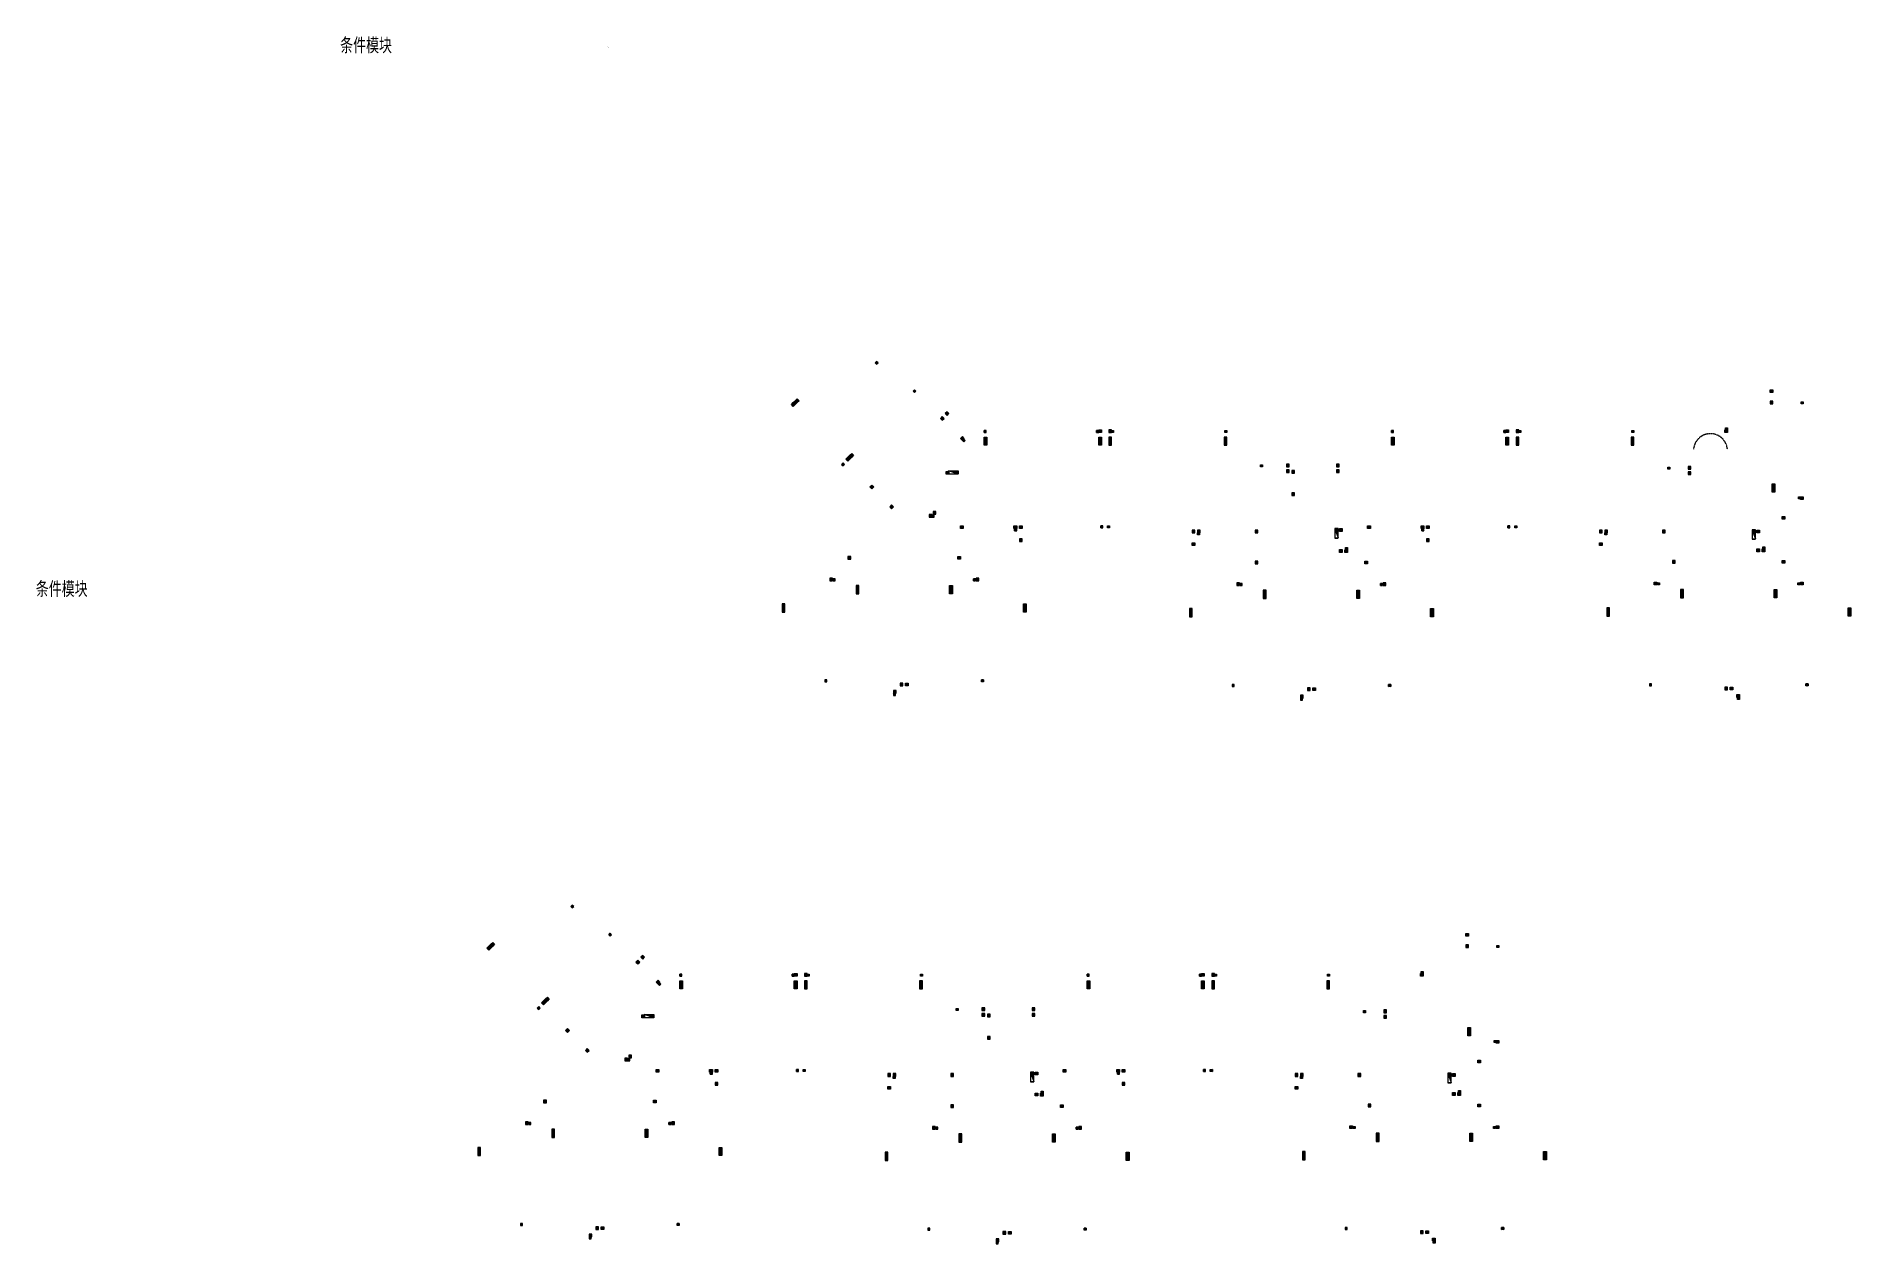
# Model space of a CAD drawing. Header units: millimetres. Extents: x -102565 to 103504, y -132507 to -120.
# Drawn here: x -54445 to 79458, y -132507 to -43407 of the extents above; entities that cross this region are included whole.
import ezdxf
from ezdxf.enums import TextEntityAlignment as Align

# ---------------------------------------------------------------- set-up
doc = ezdxf.new("R2010")
doc.units = ezdxf.units.MM
doc.header["$LTSCALE"] = 10
doc.linetypes.add('A02-07-G-MAIN-仅13栋楼梯_设计区$0$06b户型$0$HIDDEN2', pattern=[0.1875, 0.125, -0.0625])
doc.linetypes.add('A02-07-MAIN-3F~10F_设计区$0$$0$DASH', pattern=[0.35, 0.25, -0.1])
doc.layers.get('Defpoints').update_dxf_attribs({"color": 9})
for name, color, linetype in [('A02-07-G-MAIN-仅13栋楼梯_设计区$0$A_STAR_LIFT(电梯扶梯)', 1, 'Continuous'), ('A02-07-MAIN-3F~10F_设计区$0$A_INDX(索引)', 1, 'Continuous'), ('A02-07-MAIN-3F~10F_设计区$0$S_DRAI_FLDR（地漏）', 80, 'Continuous'), ('A02-07-MAIN-3F~10F_设计区$0$S_HYDT_BOX（消火栓箱）', 10, 'Continuous'), ('A02-07-MAIN-3F~10F_设计区$0$S_WSD_VERT_PIPE（给排水立管）', 210, 'Continuous'), ('A02-07-MAIN-3F~10F_设计区$0$SS-条件模块', 3, 'Continuous')]:
    doc.layers.add(name, color=color, linetype=linetype)
doc.layers.add('A02-07-MAIN-3F~10F_设计区$0$S_WSD_ASSI_LINE（给排水辅助线）', color=201, linetype='Continuous', plot=False)
doc.layers.add('A02-07-MAIN-3F~10F_设计区$0$给排水辅助线(立管辅助)', color=8, linetype='Continuous', plot=False)
doc.styles.add('A02-07-G-MAIN-仅13栋楼梯_设计区$0$W20-01-G-OTHE-1号楼标准层水条件_设计区$0$SM_1_PM_3-28F$0$HZ', font='_hysz.shx', dxfattribs={"width": 0.7, "bigfont": '_hyfs.shx'})
doc.styles.add('A02-07-MAIN-3F~10F_设计区$0$黑体', font='simhei.ttf', dxfattribs={"width": 0.8})

msp = doc.modelspace()

# ---------------------------------------------------------------- texts
at = {"layer": 'Defpoints', "style": 'A02-07-G-MAIN-仅13栋楼梯_设计区$0$W20-01-G-OTHE-1号楼标准层水条件_设计区$0$SM_1_PM_3-28F$0$HZ', "width": 0.7}
msp.add_text('废', height=60, dxfattribs=at).set_placement((-12257.2, -44240.5), align=Align.CENTER)

# ---------------------------------------------------------------- blocks, each defined once
blk = doc.blocks.new('A02-07-MAIN-3F~10F_设计区$0$洗衣机地漏')
at = {"layer": 'A02-07-MAIN-3F~10F_设计区$0$S_DRAI_FLDR（地漏）', "lineweight": -2}
for p, q in [((-75, -7), (26, 70)), ((-26, -70), (75, 7)), ((28, 21), (60, 46)), ((-60, -46), (-28, -21))]:
    blk.add_line(p, q, dxfattribs=at)
for radius in [75, 35]:
    blk.add_circle((0, 0), radius, dxfattribs=at)
blk = doc.blocks.new('A02-07-MAIN-3F~10F_设计区$0$地漏')
at = {"layer": 'A02-07-MAIN-3F~10F_设计区$0$S_DRAI_FLDR（地漏）', "lineweight": -2}
for p, q in [((-75, -7), (26, 70)), ((-60, -46), (60, 46)), ((-26, -70), (75, 7))]:
    blk.add_line(p, q, dxfattribs=at)
blk.add_circle((0, 0), 75, dxfattribs=at)
blk = doc.blocks.new('A02-07-MAIN-3F~10F_设计区$0$消火栓650')
at = {"layer": 'A02-07-MAIN-3F~10F_设计区$0$S_HYDT_BOX（消火栓箱）'}
blk.add_line((-240, 25), (0, 675), dxfattribs=at)
blk.add_lwpolyline([(0, 675), (0, 25), (-240, 25), (-240, 675)], close=True, dxfattribs=at)
blk.add_solid([(-240, 25), (0, 25), (0, 675)], dxfattribs=at)
at = {"layer": 'Defpoints', "color": 3, "linetype": 'A02-07-MAIN-3F~10F_设计区$0$$0$DASH', "ltscale": 0.3}
blk.add_lwpolyline([(-240, 700), (0, 700), (0, 0), (-240, 0)], close=True, dxfattribs=at)
blk = doc.blocks.new('A02-07-MAIN-3F~10F_设计区$0$133333')
at = {"layer": 'A02-07-MAIN-3F~10F_设计区$0$S_DRAI_FLDR（地漏）', "lineweight": -2}
for p, q in [((71214, -69778), (71314, -69700)), ((71229, -69816), (71260, -69792)), ((71262, -69841), (71363, -69764)), ((71316, -69750), (71348, -69725)), ((10373, -71422), (10413, -71427)), ((10380, -71463), (10505, -71479)), ((10390, -71384), (10516, -71400)), ((10482, -71436), (10522, -71441)), ((35594, -75745), (35516, -75644)), ((35632, -75730), (35541, -75611)), ((35657, -75696), (35580, -75596)), ((39295, -75745), (39218, -75644)), ((39334, -75730), (39242, -75611)), ((39358, -75696), (39281, -75596)), ((65246, -75897), (65168, -75796)), ((65284, -75881), (65193, -75762)), ((65309, -75848), (65232, -75747)), ((35993, -77446), (35916, -77345)), ((36032, -77430), (35940, -77311)), ((36056, -77397), (35979, -77296)), ((9455, -78759), (9556, -78682)), ((9470, -78798), (9589, -78707)), ((9504, -78823), (9605, -78745)), ((15813, -80778), (15914, -80700)), ((15828, -80816), (15947, -80725)), ((15862, -80841), (15962, -80764)), ((28664, -81141), (28563, -81064)), ((28697, -81116), (28578, -81025)), ((28712, -81077), (28612, -81000)), ((39534, -81641), (39433, -81563)), ((39567, -81616), (39448, -81525)), ((39582, -81577), (39482, -81500)), ((45862, -80778), (45962, -80700)), ((45877, -80816), (45996, -80725)), ((45911, -80841), (46011, -80764)), ((58714, -81141), (58613, -81064)), ((58747, -81116), (58628, -81025)), ((58762, -81078), (58662, -81000)), ((70335, -81591), (70234, -81514)), ((70368, -81567), (70249, -81475)), ((70383, -81528), (70283, -81451)), ((7013, -91427), (7114, -91350)), ((7028, -91466), (7060, -91442)), ((7062, -91491), (7162, -91414)), ((7115, -91399), (7147, -91375)), ((7413, -91427), (7514, -91350)), ((7428, -91466), (7460, -91442)), ((7462, -91491), (7562, -91414)), ((7515, -91399), (7547, -91375)), ((37063, -91777), (37164, -91700)), ((37078, -91816), (37110, -91792)), ((37112, -91841), (37213, -91763)), ((37166, -91749), (37197, -91725)), ((37463, -91777), (37564, -91700)), ((37478, -91816), (37510, -91792)), ((37512, -91841), (37613, -91763)), ((37566, -91749), (37597, -91725)), ((67964, -91791), (67864, -91714)), ((67911, -91699), (67879, -91675)), ((68013, -91727), (67912, -91650)), ((67998, -91766), (67966, -91742)), ((68364, -91791), (68264, -91714)), ((68311, -91699), (68279, -91675)), ((68413, -91727), (68312, -91650)), ((68398, -91766), (68366, -91742))]:
    blk.add_line(p, q, dxfattribs=at)
for centre, radius in [((71288, -69771), 75), ((71288, -69771), 35), ((10448, -71431), 75), ((10448, -71431), 35), ((35587, -75670), 75), ((39288, -75670), 75), ((65239, -75822), 75), ((35986, -77371), 75), ((9530, -78752), 75), ((15888, -80771), 75), ((28638, -81071), 75), ((39508, -81570), 75), ((45937, -80771), 75), ((58688, -81071), 75), ((70309, -81521), 75), ((7088, -91421), 75), ((7088, -91421), 35), ((7488, -91421), 75), ((7488, -91421), 35), ((37138, -91770), 75), ((37138, -91770), 35), ((37538, -91770), 75), ((37538, -91770), 35), ((67938, -91720), 75), ((67938, -91720), 35), ((68338, -91720), 75), ((68338, -91720), 35)]:
    blk.add_circle(centre, radius, dxfattribs=at)
at = {"layer": 'A02-07-MAIN-3F~10F_设计区$0$S_HYDT_BOX（消火栓箱）'}
for p, q in [((11237, -75891), (10587, -75651)), ((39068, -79944), (39308, -80594)), ((69868, -80021), (70108, -80671))]:
    blk.add_line(p, q, dxfattribs=at)
for points in [[(10587, -75651), (11237, -75651), (11237, -75891), (10587, -75891)], [(39308, -80594), (39308, -79944), (39068, -79944), (39068, -80594)], [(70108, -80671), (70108, -80021), (69868, -80021), (69868, -80671)]]:
    blk.add_lwpolyline(points, close=True, dxfattribs=at)
for points in [[(11237, -75891), (11237, -75651), (10587, -75651)], [(39068, -79944), (39308, -79944), (39308, -80594)], [(69868, -80021), (70108, -80021), (70108, -80671)]]:
    blk.add_solid(points, dxfattribs=at)
at = {"layer": 'A02-07-MAIN-3F~10F_设计区$0$S_WSD_VERT_PIPE（给排水立管）'}
for centre, radius in [((5250, -67685), 35), ((-901, -70760), 55), ((-760, -70618), 55), ((-619, -70477), 55), ((8044, -69770), 35), ((71288, -70621), 55), ((73563, -70646), 35), ((10094, -71785), 55), ((11579, -73270), 55), ((11686, -73412), 35), ((13263, -72746), 35), ((13288, -73271), 55), ((13288, -73471), 55), ((13288, -73671), 55), ((21563, -72746), 35), ((21738, -72721), 55), ((21738, -73271), 55), ((21738, -73471), 55), ((21738, -73671), 55), ((22488, -72721), 55), ((22488, -73271), 55), ((22488, -73471), 55), ((22488, -73671), 55), ((22663, -72746), 35), ((30988, -73271), 55), ((30988, -73471), 55), ((30988, -73671), 55), ((31013, -72746), 35), ((43313, -72746), 35), ((43338, -73271), 55), ((43338, -73471), 55), ((43338, -73671), 55), ((51612, -72746), 35), ((51787, -72721), 55), ((51787, -73271), 55), ((51787, -73471), 55), ((51787, -73671), 55), ((52538, -72721), 55), ((52538, -73271), 55), ((52538, -73471), 55), ((52538, -73671), 55), ((52713, -72746), 35), ((61038, -73271), 55), ((61038, -73471), 55), ((61038, -73671), 55), ((61063, -72746), 35), ((67938, -72723), 55), ((67963, -72548), 35), ((3129, -74790), 55), ((3271, -74649), 55), ((3412, -74507), 55), ((2777, -75179), 35), ((10487, -75791), 55), ((33663, -75295), 35), ((35587, -75270), 55), ((35986, -75720), 55), ((39288, -75270), 55), ((63713, -75446), 35), ((65239, -75422), 55), ((4897, -76841), 55), ((71438, -76721), 55), ((71438, -76921), 55), ((71438, -77121), 55), ((73363, -77646), 35), ((73537, -77671), 55), ((6360, -78305), 55), ((9249, -78971), 55), ((9413, -78996), 35), ((11538, -79821), 55), ((15488, -79821), 55), ((15513, -79996), 35), ((15888, -79821), 55), ((21863, -79796), 35), ((22363, -79795), 35), ((28638, -80120), 55), ((29013, -80296), 35), ((29038, -80121), 55), ((33288, -80121), 55), ((39508, -80020), 55), ((41587, -79821), 55), ((45536, -79821), 55), ((45561, -79996), 35), ((45937, -79821), 55), ((51913, -79796), 35), ((52413, -79796), 35), ((58688, -80121), 55), ((59063, -80296), 35), ((59088, -80121), 55), ((63337, -80121), 55), ((70308, -80121), 55), ((72188, -79121), 55), ((39908, -81571), 55), ((39933, -81395), 35), ((70708, -81521), 55), ((70733, -81345), 35), ((3238, -82070), 55), ((11338, -82070), 55), ((33288, -82420), 55), ((41388, -82420), 55), ((64088, -82370), 55), ((72187, -82370), 55), ((1888, -83671), 55), ((2113, -83696), 35), ((3838, -84221), 55), ((10737, -84221), 55), ((12463, -83696), 35), ((12688, -83671), 55), ((31938, -84020), 55), ((32163, -84045), 35), ((42513, -84045), 35), ((42739, -84020), 55), ((62738, -83970), 55), ((62963, -83995), 35), ((73313, -83995), 35), ((73538, -83970), 55), ((-1612, -85571), 55), ((3838, -84421), 55), ((3838, -84621), 55), ((10737, -84421), 55), ((10737, -84621), 55), ((16188, -85571), 55), ((33888, -84571), 55), ((33888, -84771), 55), ((33888, -84971), 55), ((40788, -84571), 55), ((40788, -84771), 55), ((40788, -84971), 55), ((64688, -84521), 55), ((64688, -84721), 55), ((64688, -84921), 55), ((71588, -84521), 55), ((71588, -84721), 55), ((71588, -84921), 55), ((-1612, -85771), 55), ((-1612, -85971), 55), ((16188, -85771), 55), ((16188, -85971), 55), ((28438, -85920), 55), ((28438, -86120), 55), ((28438, -86320), 55), ((46238, -85921), 55), ((46238, -86121), 55), ((46238, -86321), 55), ((59238, -85871), 55), ((59238, -86071), 55), ((59238, -86271), 55), ((77038, -85870), 55), ((77038, -86070), 55), ((77038, -86270), 55), ((1513, -91146), 35), ((6563, -92146), 35), ((6588, -91971), 55), ((13063, -91146), 35), ((31563, -91496), 35), ((36638, -92320), 55), ((43113, -91496), 35), ((62363, -91446), 35), ((68838, -92270), 55), ((73913, -91446), 35), ((36613, -92495), 35), ((68863, -92445), 35)]:
    blk.add_circle(centre, radius, dxfattribs=at)
at = {"layer": 'A02-07-MAIN-3F~10F_设计区$0$给排水辅助线(立管辅助)'}
for points in [[(5249, -67791), (5357, -67686), (5251, -67579), (5144, -67684), (5249, -67791), (5357, -67686), (5144, -67684), (5251, -67579), (5249, -67791)], [(-901, -70901), (-1043, -70760), (-901, -70618), (-760, -70760), (-901, -70901), (-901, -70618), (-760, -70760), (-1043, -70760)], [(-760, -70760), (-901, -70618), (-760, -70477), (-619, -70618), (-760, -70760), (-760, -70477), (-619, -70618), (-901, -70618)], [(-619, -70618), (-760, -70477), (-619, -70335), (-477, -70477), (-619, -70618), (-619, -70335), (-477, -70477), (-760, -70477)], [(8044, -69876), (8150, -69770), (8044, -69664), (7938, -69770), (8044, -69876), (8150, -69770), (7938, -69770), (8044, -69664), (8044, -69876)], [(71388, -69871), (71188, -69871), (71188, -69671), (71388, -69671), (71388, -69871), (71188, -69671), (71388, -69671), (71188, -69871)], [(71188, -70721), (71388, -70721), (71388, -70521), (71188, -70521), (71188, -70721), (71388, -70521), (71188, -70521), (71388, -70721)], [(73488, -70721), (73488, -70571), (73638, -70571), (73638, -70721), (73488, -70721), (73488, -70571), (73638, -70721), (73638, -70571), (73488, -70721)], [(9953, -71785), (10094, -71926), (10235, -71785), (10094, -71643), (9953, -71785), (10235, -71785), (10094, -71643), (10094, -71926)], [(10306, -71431), (10448, -71573), (10589, -71431), (10448, -71290), (10306, -71431), (10589, -71431), (10448, -71290), (10448, -71573)], [(11438, -73270), (11579, -73411), (11721, -73270), (11579, -73129), (11438, -73270), (11721, -73270), (11579, -73129), (11579, -73411)], [(11686, -73518), (11792, -73412), (11686, -73306), (11580, -73412), (11686, -73518), (11792, -73412), (11580, -73412), (11686, -73306), (11686, -73518)], [(13338, -72821), (13338, -72671), (13188, -72671), (13188, -72821), (13338, -72821), (13338, -72671), (13188, -72821), (13188, -72671), (13338, -72821)], [(13388, -73371), (13188, -73371), (13188, -73171), (13388, -73171), (13388, -73371), (13188, -73171), (13388, -73171), (13188, -73371)], [(13388, -73571), (13188, -73571), (13188, -73371), (13388, -73371), (13388, -73571), (13188, -73371), (13388, -73371), (13188, -73571)], [(13388, -73771), (13188, -73771), (13188, -73571), (13388, -73571), (13388, -73771), (13188, -73571), (13388, -73571), (13188, -73771)], [(21638, -72821), (21638, -72671), (21488, -72671), (21488, -72821), (21638, -72821), (21638, -72671), (21488, -72821), (21488, -72671), (21638, -72821)], [(21838, -72821), (21638, -72821), (21638, -72621), (21838, -72621), (21838, -72821), (21638, -72621), (21838, -72621), (21638, -72821)], [(21838, -73371), (21638, -73371), (21638, -73171), (21838, -73171), (21838, -73371), (21638, -73171), (21838, -73171), (21638, -73371)], [(21838, -73571), (21638, -73571), (21638, -73371), (21838, -73371), (21838, -73571), (21638, -73371), (21838, -73371), (21638, -73571)], [(21838, -73771), (21638, -73771), (21638, -73571), (21838, -73571), (21838, -73771), (21638, -73571), (21838, -73571), (21638, -73771)], [(22388, -72821), (22588, -72821), (22588, -72621), (22388, -72621), (22388, -72821), (22588, -72621), (22388, -72621), (22588, -72821)], [(22388, -73371), (22588, -73371), (22588, -73171), (22388, -73171), (22388, -73371), (22588, -73171), (22388, -73171), (22588, -73371)], [(22388, -73571), (22588, -73571), (22588, -73371), (22388, -73371), (22388, -73571), (22588, -73371), (22388, -73371), (22588, -73571)], [(22388, -73771), (22588, -73771), (22588, -73571), (22388, -73571), (22388, -73771), (22588, -73571), (22388, -73571), (22588, -73771)], [(22588, -72821), (22588, -72671), (22738, -72671), (22738, -72821), (22588, -72821), (22588, -72671), (22738, -72821), (22738, -72671), (22588, -72821)], [(30888, -73371), (31088, -73371), (31088, -73171), (30888, -73171), (30888, -73371), (31088, -73171), (30888, -73171), (31088, -73371)], [(30888, -73571), (31088, -73571), (31088, -73371), (30888, -73371), (30888, -73571), (31088, -73371), (30888, -73371), (31088, -73571)], [(30888, -73771), (31088, -73771), (31088, -73571), (30888, -73571), (30888, -73771), (31088, -73571), (30888, -73571), (31088, -73771)], [(30938, -72821), (30938, -72671), (31088, -72671), (31088, -72821), (30938, -72821), (30938, -72671), (31088, -72821), (31088, -72671), (30938, -72821)], [(43388, -72821), (43388, -72671), (43238, -72671), (43238, -72821), (43388, -72821), (43388, -72671), (43238, -72821), (43238, -72671), (43388, -72821)], [(43438, -73371), (43238, -73371), (43238, -73171), (43438, -73171), (43438, -73371), (43238, -73171), (43438, -73171), (43238, -73371)], [(43438, -73571), (43238, -73571), (43238, -73371), (43438, -73371), (43438, -73571), (43238, -73371), (43438, -73371), (43238, -73571)], [(43438, -73771), (43238, -73771), (43238, -73571), (43438, -73571), (43438, -73771), (43238, -73571), (43438, -73571), (43238, -73771)], [(51687, -72821), (51687, -72671), (51537, -72671), (51537, -72821), (51687, -72821), (51687, -72671), (51537, -72821), (51537, -72671), (51687, -72821)], [(51887, -72821), (51687, -72821), (51687, -72621), (51887, -72621), (51887, -72821), (51687, -72621), (51887, -72621), (51687, -72821)], [(51887, -73371), (51687, -73371), (51687, -73171), (51887, -73171), (51887, -73371), (51687, -73171), (51887, -73171), (51687, -73371)], [(51887, -73571), (51687, -73571), (51687, -73371), (51887, -73371), (51887, -73571), (51687, -73371), (51887, -73371), (51687, -73571)], [(51887, -73771), (51687, -73771), (51687, -73571), (51887, -73571), (51887, -73771), (51687, -73571), (51887, -73571), (51687, -73771)], [(52438, -72821), (52638, -72821), (52638, -72621), (52438, -72621), (52438, -72821), (52638, -72621), (52438, -72621), (52638, -72821)], [(52438, -73371), (52638, -73371), (52638, -73171), (52438, -73171), (52438, -73371), (52638, -73171), (52438, -73171), (52638, -73371)], [(52438, -73571), (52638, -73571), (52638, -73371), (52438, -73371), (52438, -73571), (52638, -73371), (52438, -73371), (52638, -73571)], [(52438, -73771), (52638, -73771), (52638, -73571), (52438, -73571), (52438, -73771), (52638, -73571), (52438, -73571), (52638, -73771)], [(52638, -72821), (52638, -72671), (52788, -72671), (52788, -72821), (52638, -72821), (52638, -72671), (52788, -72821), (52788, -72671), (52638, -72821)], [(60938, -73371), (61138, -73371), (61138, -73171), (60938, -73171), (60938, -73371), (61138, -73171), (60938, -73171), (61138, -73371)], [(60938, -73571), (61138, -73571), (61138, -73371), (60938, -73371), (60938, -73571), (61138, -73371), (60938, -73371), (61138, -73571)], [(60938, -73771), (61138, -73771), (61138, -73571), (60938, -73571), (60938, -73771), (61138, -73571), (60938, -73571), (61138, -73771)], [(60988, -72821), (60988, -72671), (61138, -72671), (61138, -72821), (60988, -72821), (60988, -72671), (61138, -72821), (61138, -72671), (60988, -72821)], [(68038, -72823), (67838, -72823), (67838, -72623), (68038, -72623), (68038, -72823), (67838, -72623), (68038, -72623), (67838, -72823)], [(67888, -72623), (67888, -72473), (68038, -72473), (68038, -72623), (67888, -72623), (67888, -72473), (68038, -72623), (68038, -72473), (67888, -72623)], [(3129, -74932), (2988, -74790), (3129, -74649), (3271, -74790), (3129, -74932), (3129, -74649), (3271, -74790), (2988, -74790)], [(3271, -74790), (3129, -74649), (3271, -74507), (3412, -74649), (3271, -74790), (3271, -74507), (3412, -74649), (3129, -74649)], [(3412, -74649), (3271, -74507), (3412, -74366), (3553, -74507), (3412, -74649), (3412, -74366), (3553, -74507), (3271, -74507)], [(2776, -75285), (2883, -75180), (2778, -75073), (2670, -75178), (2776, -75285), (2883, -75180), (2670, -75178), (2778, -75073), (2776, -75285)], [(10587, -75891), (10387, -75891), (10387, -75691), (10587, -75691), (10587, -75891), (10387, -75691), (10587, -75691), (10387, -75891)], [(33588, -75370), (33588, -75220), (33738, -75220), (33738, -75370), (33588, -75370), (33588, -75220), (33738, -75370), (33738, -75220), (33588, -75370)], [(35687, -75370), (35687, -75170), (35487, -75170), (35487, -75370), (35687, -75370), (35487, -75170), (35487, -75370), (35687, -75170)], [(35687, -75770), (35687, -75570), (35487, -75570), (35487, -75770), (35687, -75770), (35487, -75570), (35487, -75770), (35687, -75570)], [(36086, -75820), (36086, -75620), (35886, -75620), (35886, -75820), (36086, -75820), (35886, -75620), (35886, -75820), (36086, -75620)], [(39388, -75370), (39388, -75170), (39188, -75170), (39188, -75370), (39388, -75370), (39188, -75170), (39188, -75370), (39388, -75170)], [(39388, -75770), (39388, -75570), (39188, -75570), (39188, -75770), (39388, -75770), (39188, -75570), (39188, -75770), (39388, -75570)], [(63638, -75521), (63638, -75371), (63788, -75371), (63788, -75521), (63638, -75521), (63638, -75371), (63788, -75521), (63788, -75371), (63638, -75521)], [(65339, -75522), (65339, -75322), (65139, -75322), (65139, -75522), (65339, -75522), (65139, -75322), (65139, -75522), (65339, -75322)], [(65339, -75922), (65339, -75722), (65139, -75722), (65139, -75922), (65339, -75922), (65139, -75722), (65139, -75922), (65339, -75722)], [(4897, -76982), (4755, -76841), (4897, -76699), (5038, -76841), (4897, -76982), (4897, -76699), (5038, -76841), (4755, -76841)], [(36086, -77471), (36086, -77271), (35886, -77271), (35886, -77471), (36086, -77471), (35886, -77271), (35886, -77471), (36086, -77271)], [(71538, -76821), (71338, -76821), (71338, -76621), (71538, -76621), (71538, -76821), (71338, -76621), (71538, -76621), (71338, -76821)], [(71538, -77021), (71338, -77021), (71338, -76821), (71538, -76821), (71538, -77021), (71338, -76821), (71538, -76821), (71338, -77021)], [(71538, -77221), (71338, -77221), (71338, -77021), (71538, -77021), (71538, -77221), (71338, -77021), (71538, -77021), (71338, -77221)], [(73288, -77721), (73288, -77571), (73438, -77571), (73438, -77721), (73288, -77721), (73288, -77571), (73438, -77721), (73438, -77571), (73288, -77721)], [(73637, -77771), (73437, -77771), (73437, -77571), (73637, -77571), (73637, -77771), (73437, -77571), (73637, -77571), (73437, -77771)], [(6218, -78305), (6360, -78447), (6501, -78305), (6360, -78164), (6218, -78305), (6501, -78305), (6360, -78164), (6360, -78447)], [(9138, -79071), (9338, -79071), (9338, -78871), (9138, -78871), (9138, -79071), (9338, -78871), (9138, -78871), (9338, -79071)], [(9338, -79071), (9488, -79071), (9488, -78921), (9338, -78921), (9338, -79071), (9488, -79071), (9338, -78921), (9488, -78921), (9338, -79071)], [(9430, -78852), (9630, -78852), (9630, -78652), (9430, -78652), (9430, -78852), (9630, -78652), (9430, -78652), (9630, -78852)], [(11638, -79921), (11438, -79921), (11438, -79721), (11638, -79721), (11638, -79921), (11438, -79721), (11638, -79721), (11438, -79921)], [(15588, -79921), (15388, -79921), (15388, -79721), (15588, -79721), (15588, -79921), (15388, -79721), (15588, -79721), (15388, -79921)], [(15588, -80071), (15588, -79921), (15438, -79921), (15438, -80071), (15588, -80071), (15588, -79921), (15438, -80071), (15438, -79921), (15588, -80071)], [(15988, -79921), (15788, -79921), (15788, -79721), (15988, -79721), (15988, -79921), (15788, -79721), (15988, -79721), (15788, -79921)], [(21938, -79871), (21938, -79721), (21788, -79721), (21788, -79871), (21938, -79871), (21938, -79721), (21788, -79871), (21788, -79721), (21938, -79871)], [(22288, -79870), (22288, -79720), (22438, -79720), (22438, -79870), (22288, -79870), (22288, -79720), (22438, -79870), (22438, -79720), (22288, -79870)], [(28538, -80220), (28738, -80220), (28738, -80020), (28538, -80020), (28538, -80220), (28738, -80020), (28538, -80020), (28738, -80220)], [(28938, -80221), (29138, -80221), (29138, -80021), (28938, -80021), (28938, -80221), (29138, -80021), (28938, -80021), (29138, -80221)], [(28938, -80371), (28938, -80221), (29088, -80221), (29088, -80371), (28938, -80371), (28938, -80221), (29088, -80371), (29088, -80221), (28938, -80371)], [(33188, -80221), (33388, -80221), (33388, -80021), (33188, -80021), (33188, -80221), (33388, -80021), (33188, -80021), (33388, -80221)], [(39608, -80120), (39408, -80120), (39408, -79920), (39608, -79920), (39608, -80120), (39408, -79920), (39608, -79920), (39408, -80120)], [(41687, -79921), (41487, -79921), (41487, -79721), (41687, -79721), (41687, -79921), (41487, -79721), (41687, -79721), (41487, -79921)], [(45636, -79921), (45436, -79921), (45436, -79721), (45636, -79721), (45636, -79921), (45436, -79721), (45636, -79721), (45436, -79921)], [(45636, -80071), (45636, -79921), (45486, -79921), (45486, -80071), (45636, -80071), (45636, -79921), (45486, -80071), (45486, -79921), (45636, -80071)], [(46037, -79921), (45837, -79921), (45837, -79721), (46037, -79721), (46037, -79921), (45837, -79721), (46037, -79721), (45837, -79921)], [(51988, -79871), (51988, -79721), (51838, -79721), (51838, -79871), (51988, -79871), (51988, -79721), (51838, -79871), (51838, -79721), (51988, -79871)], [(52338, -79871), (52338, -79721), (52488, -79721), (52488, -79871), (52338, -79871), (52338, -79721), (52488, -79871), (52488, -79721), (52338, -79871)], [(58588, -80221), (58788, -80221), (58788, -80021), (58588, -80021), (58588, -80221), (58788, -80021), (58588, -80021), (58788, -80221)], [(58988, -80221), (59188, -80221), (59188, -80021), (58988, -80021), (58988, -80221), (59188, -80021), (58988, -80021), (59188, -80221)], [(58988, -80371), (58988, -80221), (59138, -80221), (59138, -80371), (58988, -80371), (58988, -80221), (59138, -80371), (59138, -80221), (58988, -80371)], [(63237, -80221), (63437, -80221), (63437, -80021), (63237, -80021), (63237, -80221), (63437, -80021), (63237, -80021), (63437, -80221)], [(70408, -80221), (70208, -80221), (70208, -80021), (70408, -80021), (70408, -80221), (70208, -80021), (70408, -80021), (70208, -80221)], [(72288, -79221), (72088, -79221), (72088, -79021), (72288, -79021), (72288, -79221), (72088, -79021), (72288, -79021), (72088, -79221)], [(15788, -80871), (15988, -80871), (15988, -80671), (15788, -80671), (15788, -80871), (15988, -80671), (15788, -80671), (15988, -80871)], [(28738, -81171), (28538, -81171), (28538, -80971), (28738, -80971), (28738, -81171), (28538, -80971), (28738, -80971), (28538, -81171)], [(39608, -81670), (39408, -81670), (39408, -81470), (39608, -81470), (39608, -81670), (39408, -81470), (39608, -81470), (39408, -81670)], [(40008, -81671), (39808, -81671), (39808, -81471), (40008, -81471), (40008, -81671), (39808, -81471), (40008, -81471), (39808, -81671)], [(39858, -81470), (39858, -81320), (40008, -81320), (40008, -81470), (39858, -81470), (39858, -81320), (40008, -81470), (40008, -81320), (39858, -81470)], [(45837, -80871), (46037, -80871), (46037, -80671), (45837, -80671), (45837, -80871), (46037, -80671), (45837, -80671), (46037, -80871)], [(58788, -81171), (58588, -81171), (58588, -80971), (58788, -80971), (58788, -81171), (58588, -80971), (58788, -80971), (58588, -81171)], [(70409, -81621), (70209, -81621), (70209, -81421), (70409, -81421), (70409, -81621), (70209, -81421), (70409, -81421), (70209, -81621)], [(70808, -81621), (70608, -81621), (70608, -81421), (70808, -81421), (70808, -81621), (70608, -81421), (70808, -81421), (70608, -81621)], [(70658, -81420), (70658, -81270), (70808, -81270), (70808, -81420), (70658, -81420), (70658, -81270), (70808, -81420), (70808, -81270), (70658, -81420)], [(3138, -82170), (3338, -82170), (3338, -81970), (3138, -81970), (3138, -82170), (3338, -81970), (3138, -81970), (3338, -82170)], [(11438, -82170), (11238, -82170), (11238, -81970), (11438, -81970), (11438, -82170), (11238, -81970), (11438, -81970), (11238, -82170)], [(33188, -82520), (33388, -82520), (33388, -82320), (33188, -82320), (33188, -82520), (33388, -82320), (33188, -82320), (33388, -82520)], [(41488, -82520), (41288, -82520), (41288, -82320), (41488, -82320), (41488, -82520), (41288, -82320), (41488, -82320), (41288, -82520)], [(63988, -82470), (64188, -82470), (64188, -82270), (63988, -82270), (63988, -82470), (64188, -82270), (63988, -82270), (64188, -82470)], [(72287, -82470), (72087, -82470), (72087, -82270), (72287, -82270), (72287, -82470), (72087, -82270), (72287, -82270), (72087, -82470)], [(1788, -83771), (1988, -83771), (1988, -83571), (1788, -83571), (1788, -83771), (1988, -83571), (1788, -83571), (1988, -83771)], [(2188, -83771), (2188, -83621), (2038, -83621), (2038, -83771), (2188, -83771), (2188, -83621), (2038, -83771), (2038, -83621), (2188, -83771)], [(3738, -84321), (3938, -84321), (3938, -84121), (3738, -84121), (3738, -84321), (3938, -84121), (3738, -84121), (3938, -84321)], [(3738, -84521), (3938, -84521), (3938, -84321), (3738, -84321), (3738, -84521), (3938, -84321), (3738, -84321), (3938, -84521)], [(10838, -84321), (10638, -84321), (10638, -84121), (10838, -84121), (10838, -84321), (10638, -84121), (10838, -84121), (10638, -84321)], [(10838, -84521), (10638, -84521), (10638, -84321), (10838, -84321), (10838, -84521), (10638, -84321), (10838, -84321), (10638, -84521)], [(12538, -83771), (12538, -83621), (12388, -83621), (12388, -83771), (12538, -83771), (12538, -83621), (12388, -83771), (12388, -83621), (12538, -83771)], [(12588, -83771), (12788, -83771), (12788, -83571), (12588, -83571), (12588, -83771), (12788, -83571), (12588, -83571), (12788, -83771)], [(31838, -84120), (32038, -84120), (32038, -83920), (31838, -83920), (31838, -84120), (32038, -83920), (31838, -83920), (32038, -84120)], [(32238, -84120), (32238, -83970), (32088, -83970), (32088, -84120), (32238, -84120), (32238, -83970), (32088, -84120), (32088, -83970), (32238, -84120)], [(42588, -84120), (42588, -83970), (42438, -83970), (42438, -84120), (42588, -84120), (42588, -83970), (42438, -84120), (42438, -83970), (42588, -84120)], [(42639, -84120), (42839, -84120), (42839, -83920), (42639, -83920), (42639, -84120), (42839, -83920), (42639, -83920), (42839, -84120)], [(62838, -84070), (62638, -84070), (62638, -83870), (62838, -83870), (62838, -84070), (62638, -83870), (62838, -83870), (62638, -84070)], [(62888, -84070), (62888, -83920), (63038, -83920), (63038, -84070), (62888, -84070), (62888, -83920), (63038, -84070), (63038, -83920), (62888, -84070)], [(73238, -84070), (73238, -83920), (73388, -83920), (73388, -84070), (73238, -84070), (73238, -83920), (73388, -84070), (73388, -83920), (73238, -84070)], [(73638, -84070), (73438, -84070), (73438, -83870), (73638, -83870), (73638, -84070), (73438, -83870), (73638, -83870), (73438, -84070)], [(-1712, -85671), (-1512, -85671), (-1512, -85471), (-1712, -85471), (-1712, -85671), (-1512, -85471), (-1712, -85471), (-1512, -85671)], [(-1712, -85871), (-1512, -85871), (-1512, -85671), (-1712, -85671), (-1712, -85871), (-1512, -85671), (-1712, -85671), (-1512, -85871)], [(3738, -84721), (3938, -84721), (3938, -84521), (3738, -84521), (3738, -84721), (3938, -84521), (3738, -84521), (3938, -84721)], [(10838, -84721), (10638, -84721), (10638, -84521), (10838, -84521), (10838, -84721), (10638, -84521), (10838, -84521), (10638, -84721)], [(16288, -85671), (16088, -85671), (16088, -85471), (16288, -85471), (16288, -85671), (16088, -85471), (16288, -85471), (16088, -85671)], [(16288, -85871), (16088, -85871), (16088, -85671), (16288, -85671), (16288, -85871), (16088, -85671), (16288, -85671), (16088, -85871)], [(33788, -84671), (33988, -84671), (33988, -84471), (33788, -84471), (33788, -84671), (33988, -84471), (33788, -84471), (33988, -84671)], [(33788, -84871), (33988, -84871), (33988, -84671), (33788, -84671), (33788, -84871), (33988, -84671), (33788, -84671), (33988, -84871)], [(33788, -85071), (33988, -85071), (33988, -84871), (33788, -84871), (33788, -85071), (33988, -84871), (33788, -84871), (33988, -85071)], [(40888, -84671), (40688, -84671), (40688, -84471), (40888, -84471), (40888, -84671), (40688, -84471), (40888, -84471), (40688, -84671)], [(40888, -84871), (40688, -84871), (40688, -84671), (40888, -84671), (40888, -84871), (40688, -84671), (40888, -84671), (40688, -84871)], [(40888, -85071), (40688, -85071), (40688, -84871), (40888, -84871), (40888, -85071), (40688, -84871), (40888, -84871), (40688, -85071)], [(64588, -84621), (64788, -84621), (64788, -84421), (64588, -84421), (64588, -84621), (64788, -84421), (64588, -84421), (64788, -84621)], [(64588, -84821), (64788, -84821), (64788, -84621), (64588, -84621), (64588, -84821), (64788, -84621), (64588, -84621), (64788, -84821)], [(64588, -85021), (64788, -85021), (64788, -84821), (64588, -84821), (64588, -85021), (64788, -84821), (64588, -84821), (64788, -85021)], [(71688, -84621), (71488, -84621), (71488, -84421), (71688, -84421), (71688, -84621), (71488, -84421), (71688, -84421), (71488, -84621)], [(71688, -84821), (71488, -84821), (71488, -84621), (71688, -84621), (71688, -84821), (71488, -84621), (71688, -84621), (71488, -84821)], [(71688, -85021), (71488, -85021), (71488, -84821), (71688, -84821), (71688, -85021), (71488, -84821), (71688, -84821), (71488, -85021)], [(-1712, -86071), (-1512, -86071), (-1512, -85871), (-1712, -85871), (-1712, -86071), (-1512, -85871), (-1712, -85871), (-1512, -86071)], [(16288, -86071), (16088, -86071), (16088, -85871), (16288, -85871), (16288, -86071), (16088, -85871), (16288, -85871), (16088, -86071)], [(28338, -86020), (28538, -86020), (28538, -85820), (28338, -85820), (28338, -86020), (28538, -85820), (28338, -85820), (28538, -86020)], [(28338, -86220), (28538, -86220), (28538, -86020), (28338, -86020), (28338, -86220), (28538, -86020), (28338, -86020), (28538, -86220)], [(28338, -86420), (28538, -86420), (28538, -86220), (28338, -86220), (28338, -86420), (28538, -86220), (28338, -86220), (28538, -86420)], [(46338, -86021), (46138, -86021), (46138, -85821), (46338, -85821), (46338, -86021), (46138, -85821), (46338, -85821), (46138, -86021)], [(46338, -86221), (46138, -86221), (46138, -86021), (46338, -86021), (46338, -86221), (46138, -86021), (46338, -86021), (46138, -86221)], [(46338, -86421), (46138, -86421), (46138, -86221), (46338, -86221), (46338, -86421), (46138, -86221), (46338, -86221), (46138, -86421)], [(59138, -85971), (59338, -85971), (59338, -85771), (59138, -85771), (59138, -85971), (59338, -85771), (59138, -85771), (59338, -85971)], [(59138, -86171), (59338, -86171), (59338, -85971), (59138, -85971), (59138, -86171), (59338, -85971), (59138, -85971), (59338, -86171)], [(59138, -86371), (59338, -86371), (59338, -86171), (59138, -86171), (59138, -86371), (59338, -86171), (59138, -86171), (59338, -86371)], [(77138, -85970), (76938, -85970), (76938, -85770), (77138, -85770), (77138, -85970), (76938, -85770), (77138, -85770), (76938, -85970)], [(77138, -86170), (76938, -86170), (76938, -85970), (77138, -85970), (77138, -86170), (76938, -85970), (77138, -85970), (76938, -86170)], [(77138, -86370), (76938, -86370), (76938, -86170), (77138, -86170), (77138, -86370), (76938, -86170), (77138, -86170), (76938, -86370)], [(1438, -91221), (1588, -91221), (1588, -91071), (1438, -91071), (1438, -91221), (1588, -91221), (1438, -91071), (1588, -91071), (1438, -91221)], [(6488, -92071), (6688, -92071), (6688, -91871), (6488, -91871), (6488, -92071), (6688, -91871), (6488, -91871), (6688, -92071)], [(6488, -92221), (6638, -92221), (6638, -92071), (6488, -92071), (6488, -92221), (6638, -92221), (6488, -92071), (6638, -92071), (6488, -92221)], [(6988, -91521), (7188, -91521), (7188, -91321), (6988, -91321), (6988, -91521), (7188, -91321), (6988, -91321), (7188, -91521)], [(7588, -91521), (7388, -91521), (7388, -91321), (7588, -91321), (7588, -91521), (7388, -91321), (7588, -91321), (7388, -91521)], [(13138, -91221), (12988, -91221), (12988, -91071), (13138, -91071), (13138, -91221), (12988, -91221), (13138, -91071), (12988, -91071), (13138, -91221)], [(31488, -91571), (31638, -91571), (31638, -91421), (31488, -91421), (31488, -91571), (31638, -91571), (31488, -91421), (31638, -91421), (31488, -91571)], [(36538, -92420), (36738, -92420), (36738, -92220), (36538, -92220), (36538, -92420), (36738, -92220), (36538, -92220), (36738, -92420)], [(37038, -91870), (37238, -91870), (37238, -91670), (37038, -91670), (37038, -91870), (37238, -91670), (37038, -91670), (37238, -91870)], [(37638, -91870), (37438, -91870), (37438, -91670), (37638, -91670), (37638, -91870), (37438, -91670), (37638, -91670), (37438, -91870)], [(43188, -91571), (43038, -91571), (43038, -91421), (43188, -91421), (43188, -91571), (43038, -91571), (43188, -91421), (43038, -91421), (43188, -91571)], [(62288, -91521), (62438, -91521), (62438, -91371), (62288, -91371), (62288, -91521), (62438, -91521), (62288, -91371), (62438, -91371), (62288, -91521)], [(67838, -91820), (68038, -91820), (68038, -91620), (67838, -91620), (67838, -91820), (68038, -91620), (67838, -91620), (68038, -91820)], [(68438, -91820), (68238, -91820), (68238, -91620), (68438, -91620), (68438, -91820), (68238, -91620), (68438, -91620), (68238, -91820)], [(68938, -92370), (68738, -92370), (68738, -92170), (68938, -92170), (68938, -92370), (68738, -92170), (68938, -92170), (68738, -92370)], [(68938, -92520), (68788, -92520), (68788, -92370), (68938, -92370), (68938, -92520), (68788, -92520), (68938, -92370), (68788, -92370), (68938, -92520)], [(73988, -91521), (73838, -91521), (73838, -91371), (73988, -91371), (73988, -91521), (73838, -91521), (73988, -91371), (73838, -91371), (73988, -91521)], [(36538, -92570), (36688, -92570), (36688, -92420), (36538, -92420), (36538, -92570), (36688, -92570), (36538, -92420), (36688, -92420), (36538, -92570)]]:
    blk.add_lwpolyline(points, dxfattribs=at)
at = {"layer": 'Defpoints', "color": 3, "linetype": 'A02-07-MAIN-3F~10F_设计区$0$$0$DASH', "ltscale": 0.3}
for points in [[(10562, -75891), (10562, -75651), (11262, -75651), (11262, -75891)], [(39068, -80619), (39308, -80619), (39308, -79919), (39068, -79919)], [(69868, -80696), (70108, -80696), (70108, -79996), (69868, -79996)]]:
    blk.add_lwpolyline(points, close=True, dxfattribs=at)
at = {"layer": 'A02-07-MAIN-3F~10F_设计区$0$S_DRAI_FLDR（地漏）'}
for name, p in [('A02-07-MAIN-3F~10F_设计区$0$洗衣机地漏', (71288, -69771)), ('A02-07-MAIN-3F~10F_设计区$0$地漏', (9530, -78752)), ('A02-07-MAIN-3F~10F_设计区$0$地漏', (15888, -80771)), ('A02-07-MAIN-3F~10F_设计区$0$地漏', (45937, -80771)), ('A02-07-MAIN-3F~10F_设计区$0$洗衣机地漏', (7088, -91421)), ('A02-07-MAIN-3F~10F_设计区$0$洗衣机地漏', (7488, -91421)), ('A02-07-MAIN-3F~10F_设计区$0$洗衣机地漏', (37138, -91770)), ('A02-07-MAIN-3F~10F_设计区$0$洗衣机地漏', (37538, -91770))]:
    blk.add_blockref(name, p, dxfattribs=at)
for name, p, rotation in [('A02-07-MAIN-3F~10F_设计区$0$洗衣机地漏', (10448, -71431), 314.9999999871284), ('A02-07-MAIN-3F~10F_设计区$0$地漏', (35587, -75670), 90), ('A02-07-MAIN-3F~10F_设计区$0$地漏', (39288, -75670), 90), ('A02-07-MAIN-3F~10F_设计区$0$地漏', (65239, -75822), 90), ('A02-07-MAIN-3F~10F_设计区$0$地漏', (35986, -77371), 90)]:
    blk.add_blockref(name, p, dxfattribs=dict(at, rotation=rotation))
at = {"layer": 'A02-07-MAIN-3F~10F_设计区$0$S_DRAI_FLDR（地漏）', "xscale": -1}
for name, p in [('A02-07-MAIN-3F~10F_设计区$0$地漏', (28638, -81071)), ('A02-07-MAIN-3F~10F_设计区$0$地漏', (39508, -81570)), ('A02-07-MAIN-3F~10F_设计区$0$地漏', (58688, -81071)), ('A02-07-MAIN-3F~10F_设计区$0$地漏', (70309, -81521)), ('A02-07-MAIN-3F~10F_设计区$0$洗衣机地漏', (67938, -91720)), ('A02-07-MAIN-3F~10F_设计区$0$洗衣机地漏', (68338, -91720))]:
    blk.add_blockref(name, p, dxfattribs=at)
at = {"layer": 'A02-07-MAIN-3F~10F_设计区$0$S_WSD_ASSI_LINE（给排水辅助线）', "rotation": 90}
blk.add_blockref('A02-07-MAIN-3F~10F_设计区$0$消火栓650', (11262, -75651), dxfattribs=at)
at = {"layer": 'A02-07-MAIN-3F~10F_设计区$0$S_WSD_ASSI_LINE（给排水辅助线）', "xscale": -1, "rotation": 180}
for p in [(39308, -79919), (70108, -79996)]:
    blk.add_blockref('A02-07-MAIN-3F~10F_设计区$0$消火栓650', p, dxfattribs=at)
at = {"layer": 'A02-07-MAIN-3F~10F_设计区$0$SS-条件模块', "color": 3, "style": 'A02-07-MAIN-3F~10F_设计区$0$黑体', "width": 0.7}
blk.add_text('条件模块', height=1000, dxfattribs=at).set_placement((-32428, -44735), align=Align.CENTER)

# ---------------------------------------------------------------- linework, layer by layer
at = {"layer": 'A02-07-G-MAIN-仅13栋楼梯_设计区$0$A_STAR_LIFT(电梯扶梯)', "color": 1, "linetype": 'A02-07-G-MAIN-仅13栋楼梯_设计区$0$06b户型$0$HIDDEN2'}
msp.add_arc((69108.2, -73991.4), 1256.3, 5.732726, 174.267274, dxfattribs=at)

# ---------------------------------------------------------------- block references
at = {"layer": 'A02-07-MAIN-3F~10F_设计区$0$A_INDX(索引)'}
for p in [(2320.4, 180), (-20140.7, -39937.1)]:
    msp.add_blockref('A02-07-MAIN-3F~10F_设计区$0$133333', p, dxfattribs=at)

msp.set_redraw_order([(e.dxf.handle, doc.entitydb.next_handle()) for e in msp.query("TEXT MTEXT ATTDEF DIMENSION ARC_DIMENSION")])  # texts and dimensions are drawn at this point

doc.saveas('drawing.dxf')
